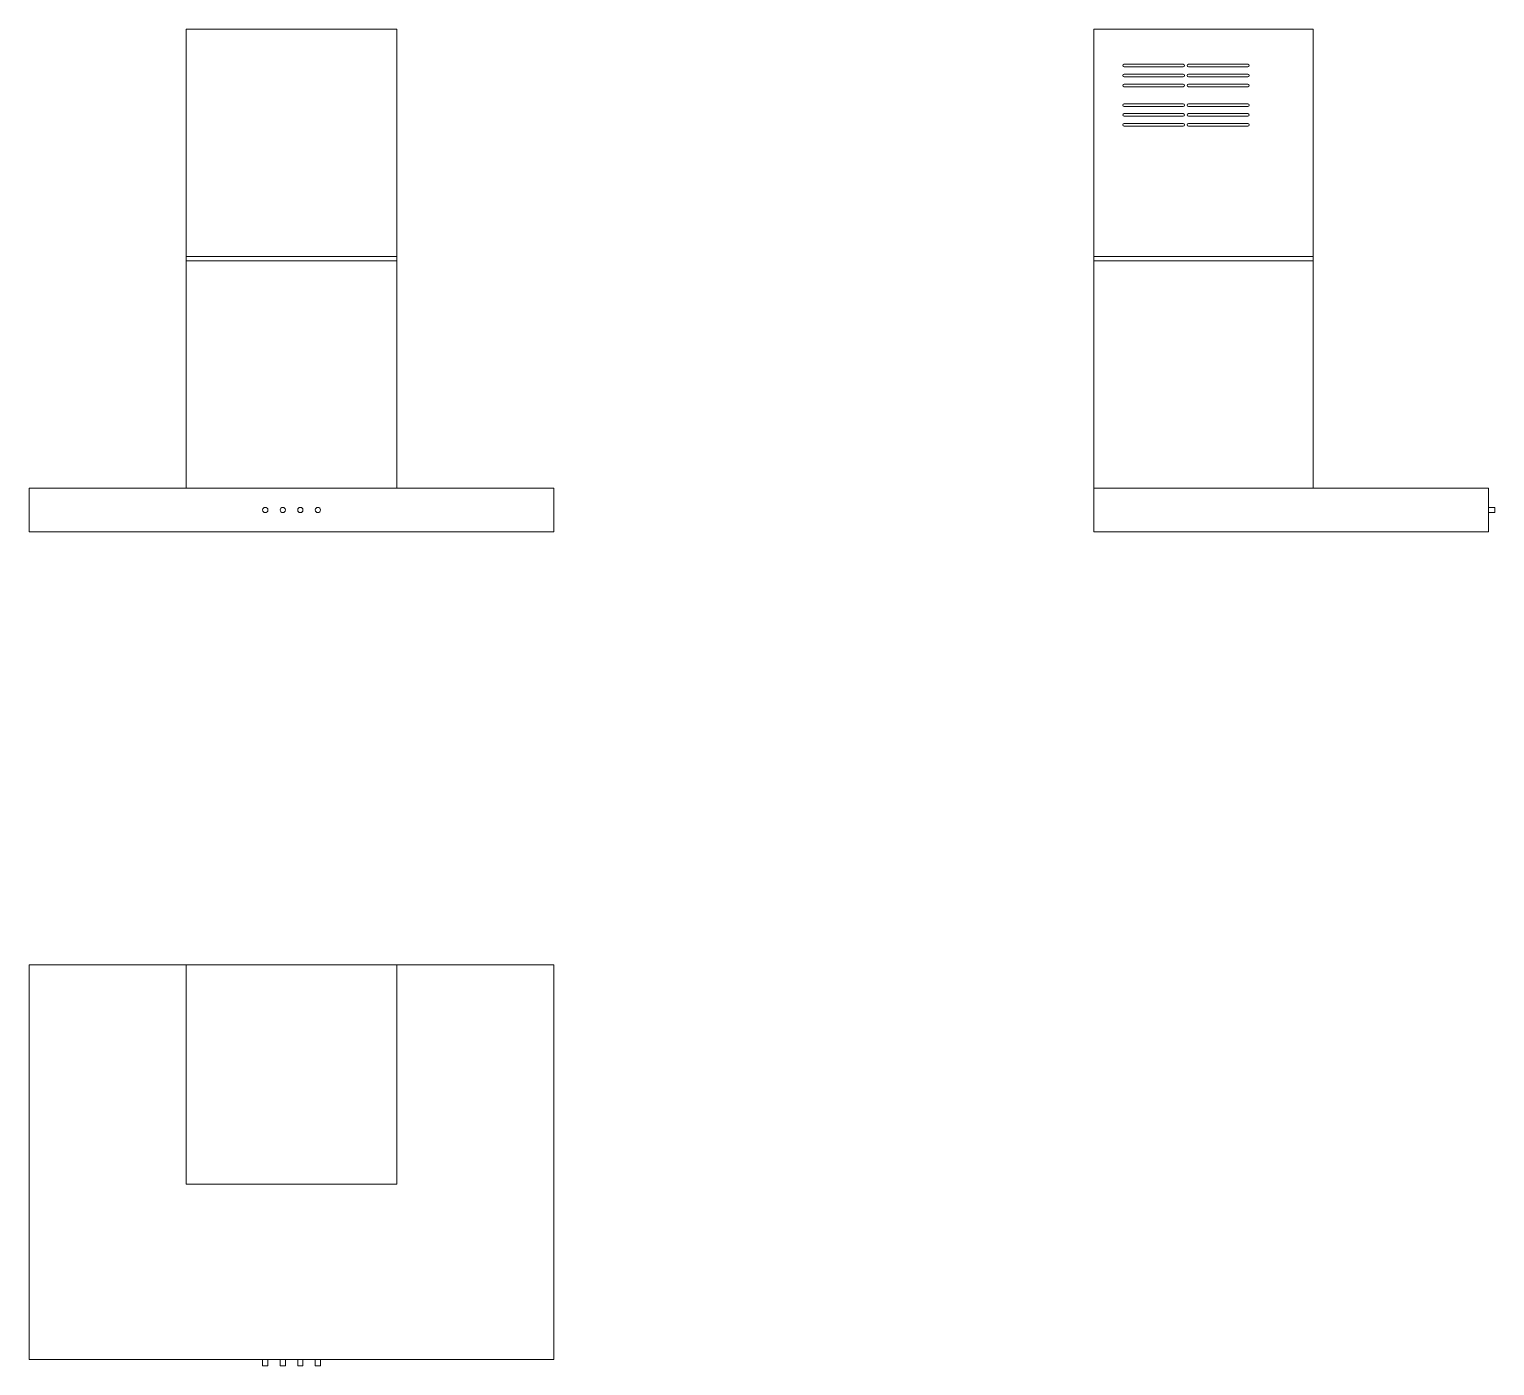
# Model space of a CAD drawing. Header units: millimetres. Extents: x 2812 to 3348, y 1689 to 1854.
# Drawn here: x 2811.5 to 2978.6, y 1689.1 to 1841.4 of the extents above; entities that cross this region are included whole.
import ezdxf

# ---------------------------------------------------------------- set-up
doc = ezdxf.new("R2010")
doc.units = ezdxf.units.MM
doc.layers.add('L_PIANTA PROSP', color=7, linetype='Continuous', lineweight=20)

msp = doc.modelspace()

# ---------------------------------------------------------------- linework, layer by layer
at = {"layer": 'L_PIANTA PROSP'}
for p, q in [((2829.441, 1789.111), (2829.441, 1841.411)), ((2829.441, 1841.411), (2853.441, 1841.411)), ((2853.441, 1841.411), (2853.441, 1789.111)), ((2932.902, 1841.411), (2932.902, 1784.111)), ((2932.902, 1841.411), (2957.902, 1841.411)), ((2932.902, 1841.411), (2935.902, 1841.411)), ((2957.902, 1841.411), (2957.902, 1789.111)), ((2936.351, 1837.42), (2943.101, 1837.42)), ((2943.101, 1837.12), (2936.351, 1837.12)), ((2936.351, 1836.295), (2943.101, 1836.295)), ((2943.701, 1837.42), (2950.451, 1837.42)), ((2950.451, 1837.12), (2943.701, 1837.12)), ((2943.701, 1836.295), (2950.451, 1836.295)), ((2943.101, 1835.995), (2936.351, 1835.995)), ((2936.351, 1835.17), (2943.101, 1835.17)), ((2943.101, 1834.87), (2936.351, 1834.87)), ((2950.451, 1835.995), (2943.701, 1835.995)), ((2943.701, 1835.17), (2950.451, 1835.17)), ((2950.451, 1834.87), (2943.701, 1834.87)), ((2936.351, 1832.92), (2943.101, 1832.92)), ((2943.701, 1832.92), (2950.451, 1832.92)), ((2943.101, 1832.62), (2936.351, 1832.62)), ((2936.351, 1831.795), (2943.101, 1831.795)), ((2943.101, 1831.495), (2936.351, 1831.495)), ((2950.451, 1832.62), (2943.701, 1832.62)), ((2943.701, 1831.795), (2950.451, 1831.795)), ((2950.451, 1831.495), (2943.701, 1831.495)), ((2936.351, 1830.67), (2943.101, 1830.67)), ((2943.101, 1830.37), (2936.351, 1830.37)), ((2943.701, 1830.67), (2950.451, 1830.67)), ((2950.451, 1830.37), (2943.701, 1830.37)), ((2853.441, 1815.511), (2829.441, 1815.511)), ((2829.441, 1815.511), (2829.441, 1815.011)), ((2829.441, 1815.011), (2853.441, 1815.011)), ((2853.441, 1815.261), (2853.441, 1815.511)), ((2933.902, 1815.511), (2932.902, 1815.511)), ((2933.902, 1815.011), (2932.902, 1815.011)), ((2957.902, 1815.511), (2933.902, 1815.511)), ((2933.902, 1815.011), (2957.902, 1815.011)), ((2811.541, 1789.111), (2871.341, 1789.111)), ((2811.541, 1784.111), (2811.541, 1789.111)), ((2841.441, 1789.111), (2829.441, 1789.111)), ((2871.341, 1784.111), (2871.341, 1789.111)), ((2957.902, 1789.111), (2932.902, 1789.111)), ((2932.902, 1789.111), (2977.902, 1789.111)), ((2977.902, 1789.111), (2977.902, 1784.111)), ((2977.902, 1786.911), (2978.602, 1786.911)), ((2978.602, 1786.311), (2977.902, 1786.311)), ((2978.602, 1786.911), (2978.602, 1786.311)), ((2841.441, 1784.111), (2811.541, 1784.111)), ((2841.441, 1784.111), (2871.341, 1784.111)), ((2932.902, 1784.111), (2977.902, 1784.111)), ((2811.541, 1734.758), (2871.341, 1734.758)), ((2811.541, 1734.758), (2811.541, 1689.758)), ((2829.441, 1734.758), (2829.441, 1709.758)), ((2853.441, 1709.758), (2853.441, 1734.758)), ((2871.341, 1689.758), (2871.341, 1734.758)), ((2829.441, 1709.758), (2853.441, 1709.758)), ((2811.541, 1689.758), (2871.341, 1689.758)), ((2838.141, 1689.758), (2838.141, 1689.058)), ((2838.141, 1689.058), (2838.741, 1689.058)), ((2838.741, 1689.058), (2838.741, 1689.758)), ((2840.141, 1689.758), (2840.141, 1689.058)), ((2840.141, 1689.058), (2840.741, 1689.058)), ((2840.741, 1689.058), (2840.741, 1689.758)), ((2842.141, 1689.758), (2842.141, 1689.058)), ((2842.141, 1689.058), (2842.741, 1689.058)), ((2842.741, 1689.058), (2842.741, 1689.758)), ((2844.141, 1689.758), (2844.141, 1689.058)), ((2844.141, 1689.058), (2844.741, 1689.058)), ((2844.741, 1689.058), (2844.741, 1689.758))]:
    msp.add_line(p, q, dxfattribs=at)
for centre in [(2838.441, 1786.611), (2840.441, 1786.611), (2842.441, 1786.611), (2844.441, 1786.611)]:
    msp.add_circle(centre, 0.3, dxfattribs=at)
for centre, start, end in [((2936.351, 1837.27), 90, 270), ((2936.351, 1836.145), 90, 270), ((2943.101, 1837.27), 270, 90), ((2943.101, 1836.145), 270, 90), ((2943.701, 1837.27), 90, 270), ((2943.701, 1836.145), 90, 270), ((2950.451, 1837.27), 270, 90), ((2950.451, 1836.145), 270, 90), ((2936.351, 1835.02), 90, 270), ((2943.101, 1835.02), 270, 90), ((2943.701, 1835.02), 90, 270), ((2950.451, 1835.02), 270, 90), ((2936.351, 1832.77), 90, 270), ((2943.101, 1832.77), 270, 90), ((2943.701, 1832.77), 90, 270), ((2950.451, 1832.77), 270, 90), ((2936.351, 1831.645), 90, 270), ((2943.101, 1831.645), 270, 90), ((2943.701, 1831.645), 90, 270), ((2950.451, 1831.645), 270, 90), ((2936.351, 1830.52), 90, 270), ((2943.101, 1830.52), 270, 90), ((2943.701, 1830.52), 90, 270), ((2950.451, 1830.52), 270, 90)]:
    msp.add_arc(centre, 0.15, start, end, dxfattribs=at)

doc.saveas('drawing.dxf')
